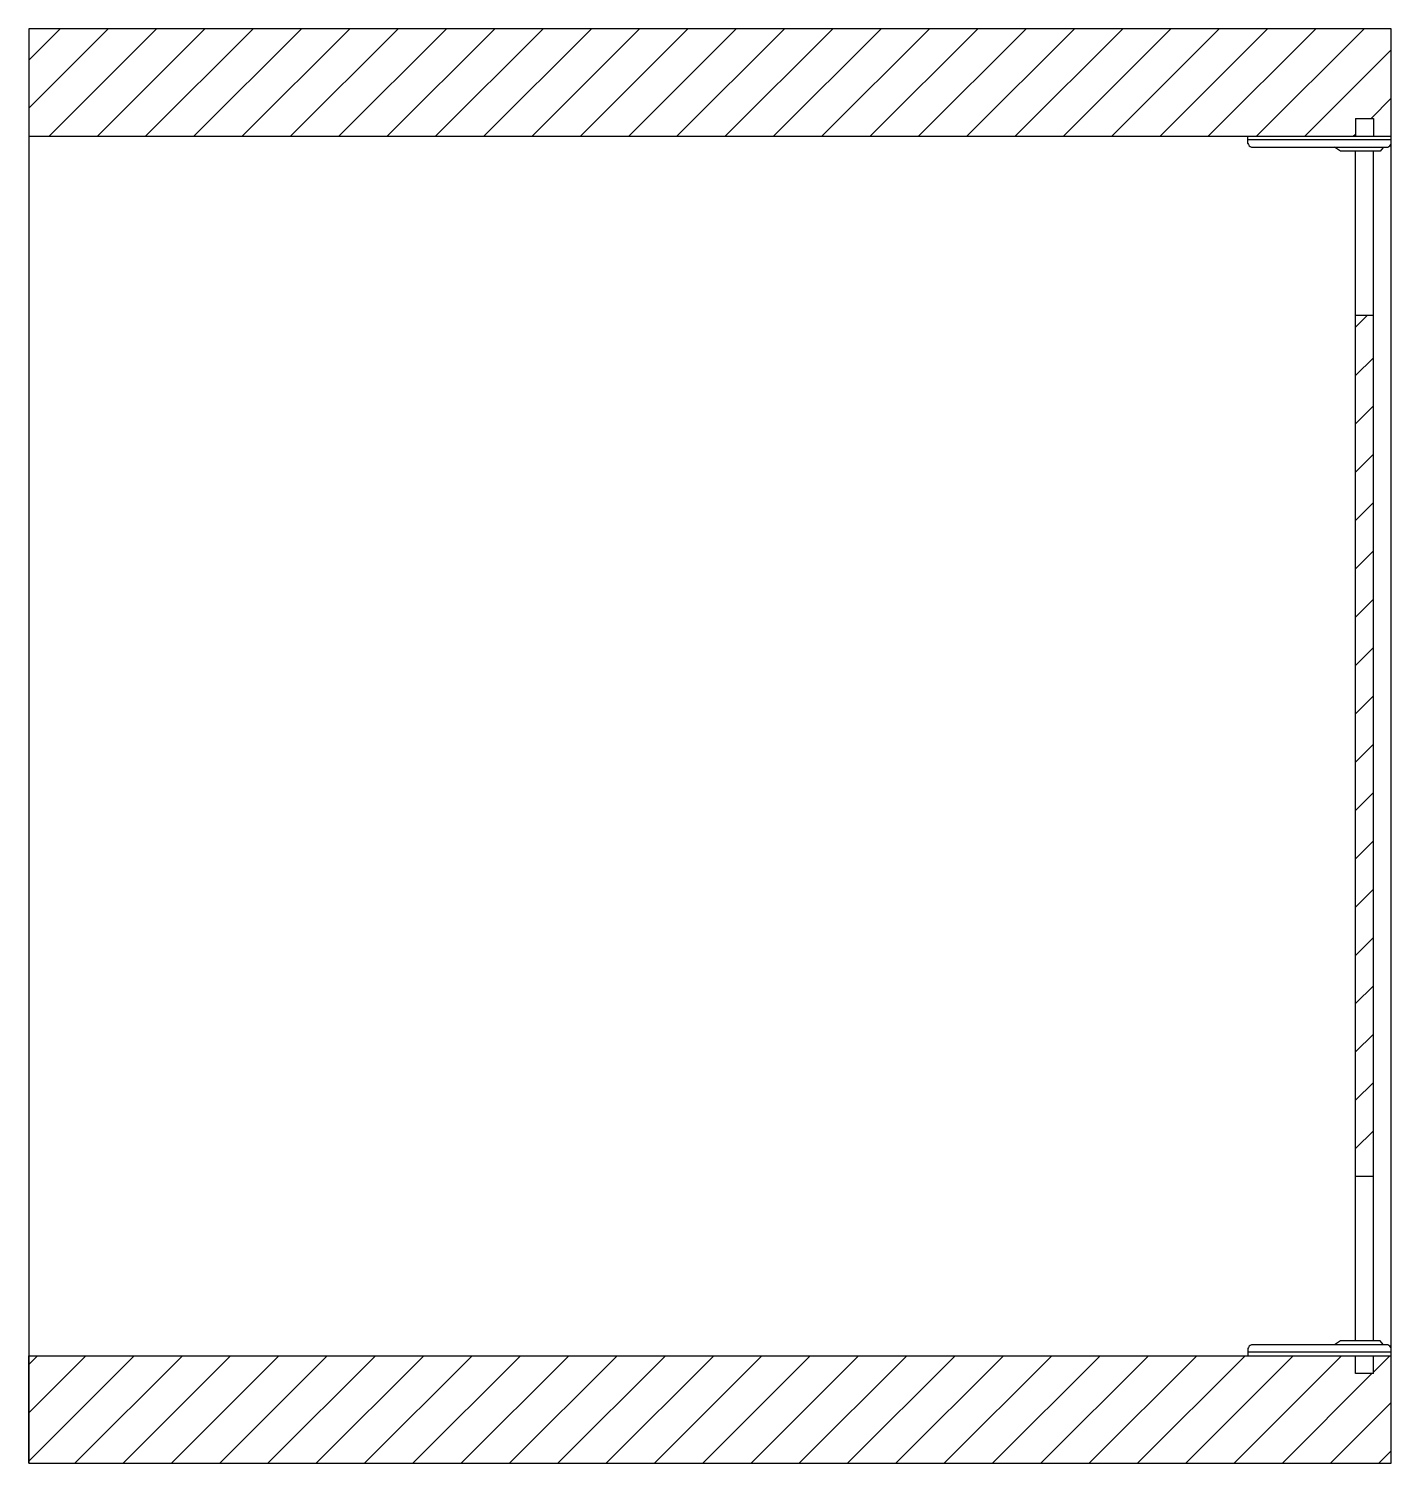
# Model space of a CAD drawing. Header units: millimetres. Extents: x -1061 to 8262, y 78 to 3828.
# Drawn here: x 6143.6 to 6523.6, y 907.7 to 1307.7 of the extents above; entities that cross this region are included whole.
import ezdxf

# ---------------------------------------------------------------- set-up
doc = ezdxf.new("R2010")
doc.units = ezdxf.units.MM
doc.layers.add('IF-FURN', color=7, linetype='Continuous')

msp = doc.modelspace()

# ---------------------------------------------------------------- hatches: boundary and pattern name
at = {"layer": 'IF-FURN'}
h = msp.add_hatch(dxfattribs=at)
h.set_pattern_fill('ANSI31', color=256, scale=3)
h.set_pattern_definition([(45, (2696.371, -19.943), (-6.735192, 6.735192), [])])
h.paths.add_polyline_path([(6523.65, 907.75), (6523.65, 937.75), (6518.65, 937.75), (6518.65, 932.75), (6513.65, 932.75), (6513.65, 937.75), (6143.65, 937.75), (6143.65, 907.75)])
h.paths.add_polyline_path([(6513.65, 1277.75), (6513.65, 1282.75), (6518.65, 1282.75), (6518.65, 1277.75), (6523.65, 1277.75), (6523.65, 1307.75), (6143.65, 1307.75), (6143.65, 1277.75)])
h.paths.add_polyline_path([(6518.65, 1227.75), (6513.65, 1227.75), (6513.65, 987.75), (6518.65, 987.75)])

# ---------------------------------------------------------------- linework, layer by layer
for p, q in [((6523.65, 1307.75), (6143.65, 1307.75)), ((6143.65, 1307.75), (6143.65, 907.75)), ((6143.65, 1307.75), (6143.65, 1277.75)), ((6523.65, 907.75), (6523.65, 1307.75)), ((6513.65, 1282.75), (6518.65, 1282.75)), ((6513.65, 1282.75), (6513.65, 1277.75)), ((6518.65, 1282.75), (6518.65, 1277.75)), ((6143.65, 1277.75), (6523.65, 1277.75)), ((6483.65, 1275.75), (6483.65, 1277.75)), ((6523.65, 1276.75), (6483.65, 1276.75)), ((6523.65, 1277.75), (6523.65, 1277.75)), ((6484.65, 1274.75), (6522.65, 1274.75)), ((6509.5, 1273.6), (6507.84, 1274.76)), ((6520.51, 1273.6), (6509.5, 1273.6)), ((6513.65, 941.9), (6513.65, 1273.6)), ((6518.65, 941.9), (6518.65, 1273.6)), ((6521.47, 1274.75), (6520.51, 1273.6)), ((6518.65, 1227.75), (6513.65, 1227.75)), ((6518.65, 987.75), (6513.65, 987.75)), ((6522.65, 940.75), (6484.65, 940.75)), ((6509.5, 941.9), (6507.84, 940.74)), ((6520.51, 941.9), (6509.5, 941.9)), ((6521.47, 940.75), (6520.51, 941.9)), ((6143.65, 907.75), (6143.65, 937.75)), ((6143.65, 937.75), (6523.65, 937.75)), ((6483.65, 939.75), (6483.65, 937.75)), ((6523.65, 938.75), (6483.65, 938.75)), ((6513.65, 932.75), (6513.65, 937.75)), ((6518.65, 932.75), (6518.65, 937.75)), ((6518.65, 932.75), (6513.65, 932.75)), ((6143.65, 907.75), (6523.65, 907.75))]:
    msp.add_line(p, q, dxfattribs=at)
for centre, start, end in [((6485.15, 1276.25), 198.4349, 251.5651), ((6522.15, 1276.25), 288.4349, 341.5651), ((6485.15, 939.25), 108.4349, 161.5651), ((6522.15, 939.25), 18.4349, 71.5651)]:
    msp.add_arc(centre, 1.58, start, end, dxfattribs=at)

doc.saveas('drawing.dxf')
